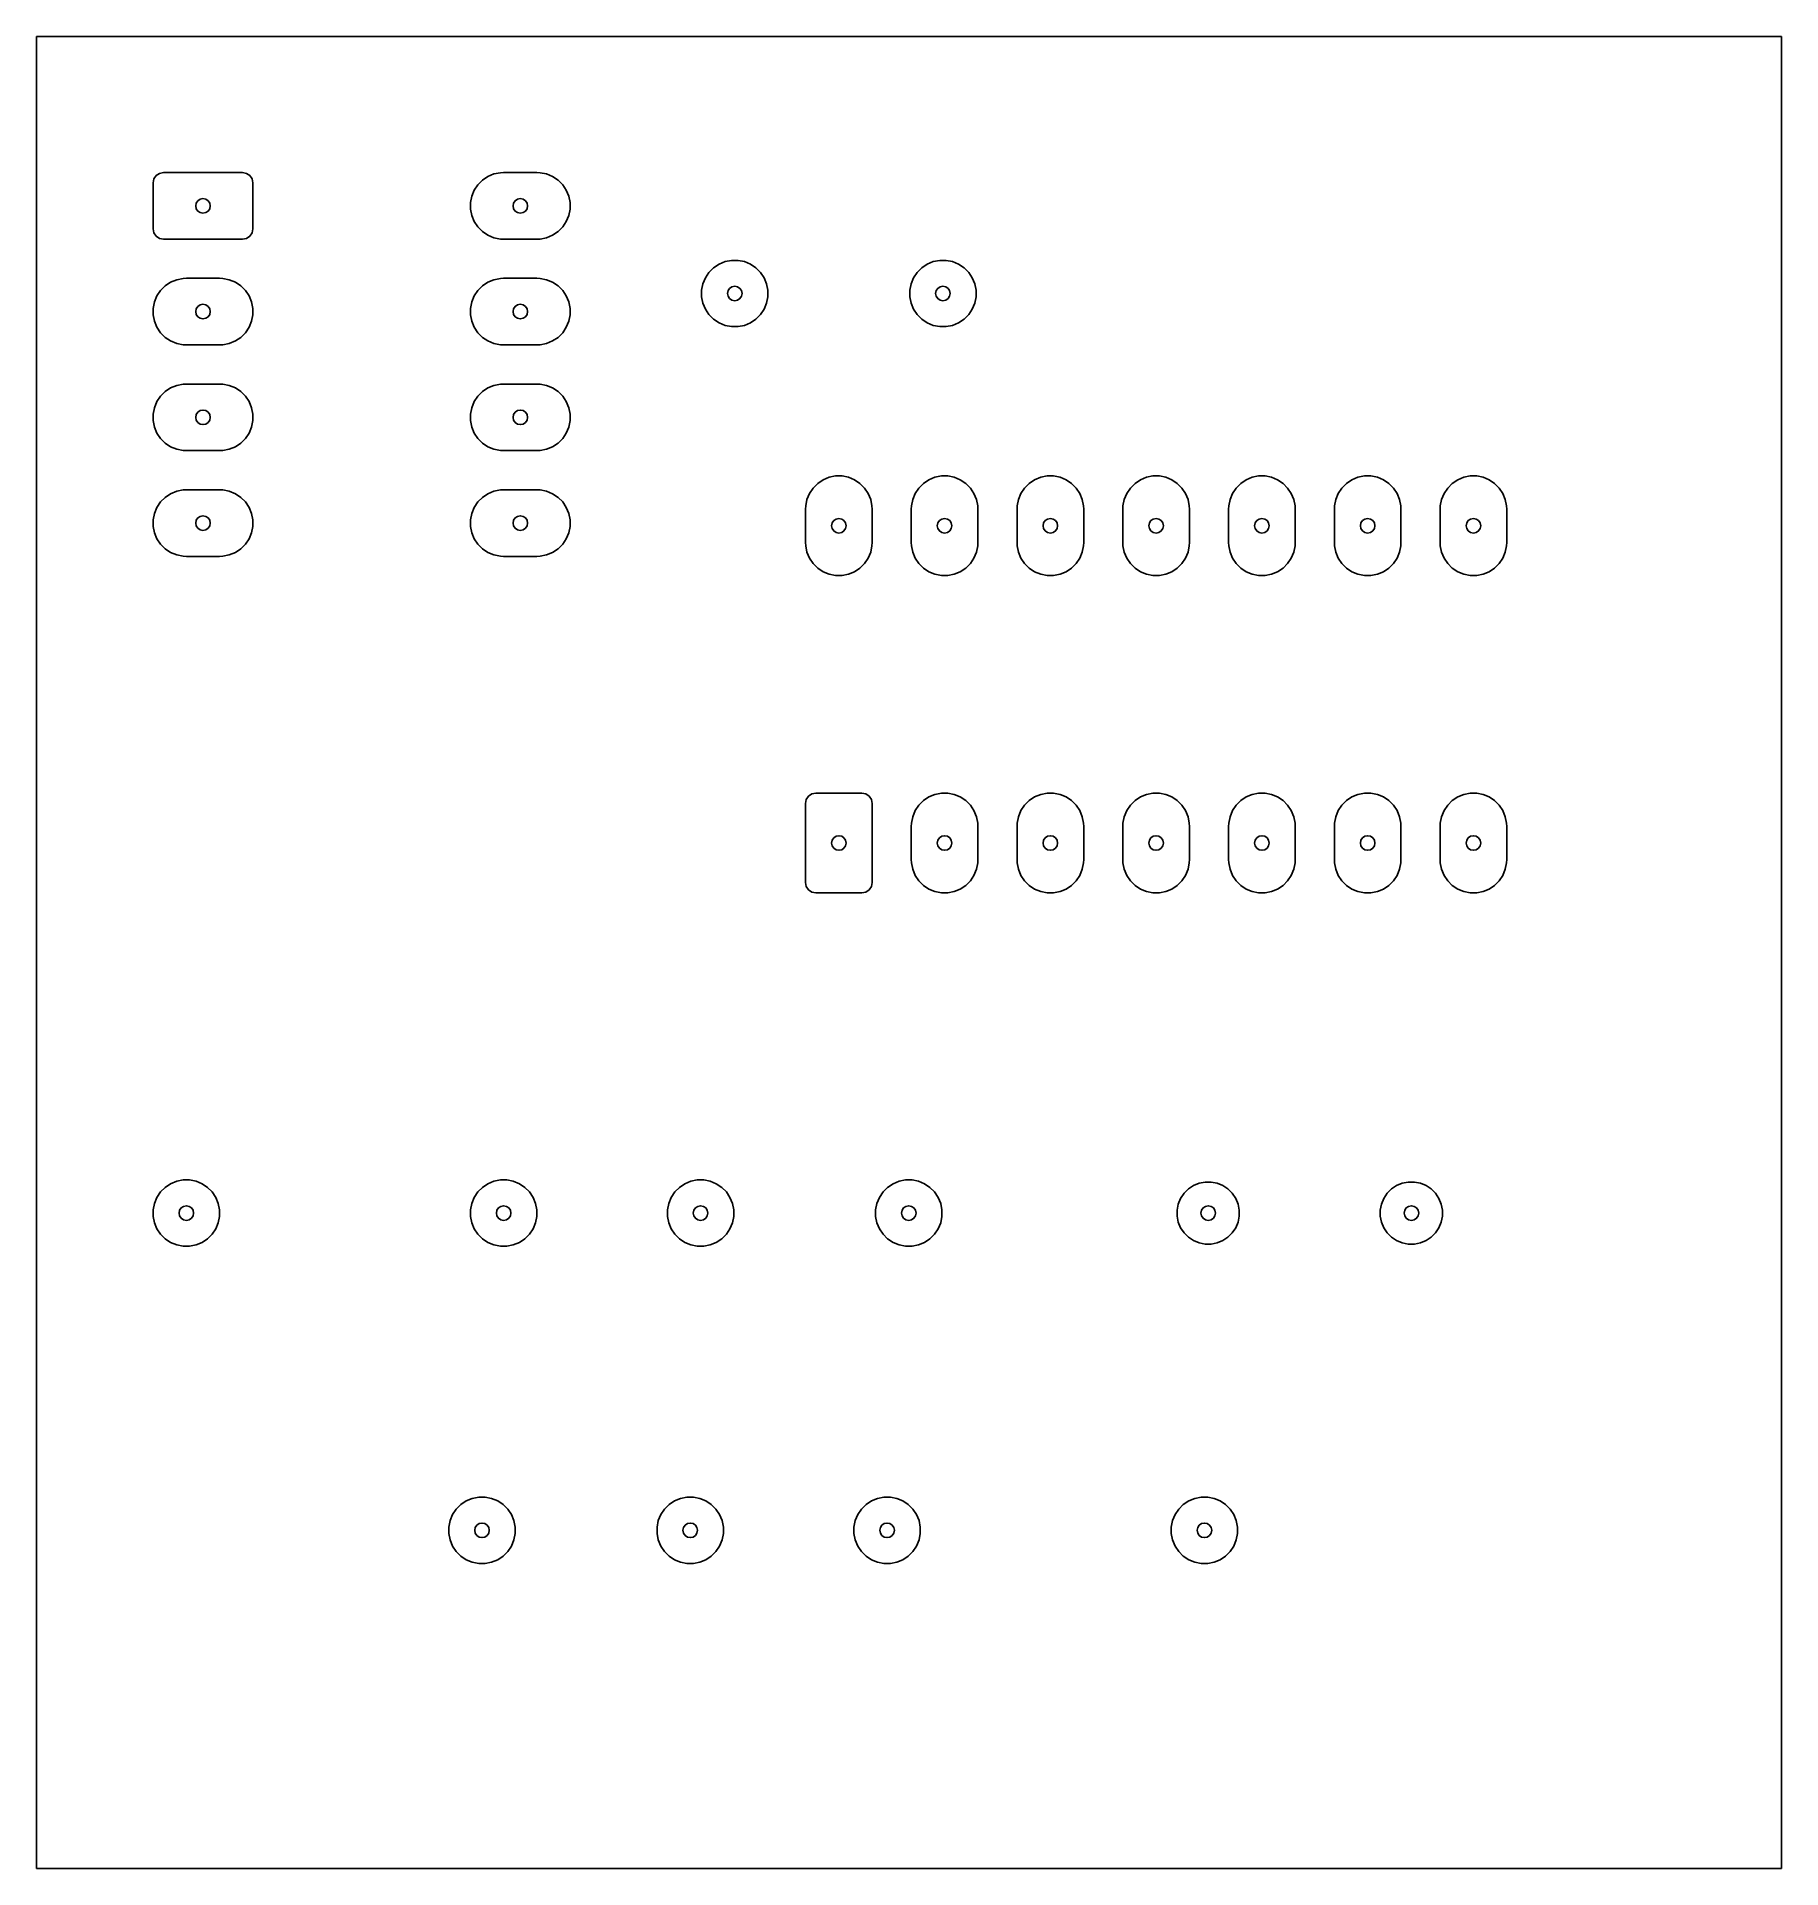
# Model space of a CAD drawing. Header units: millimetres. Extents: x 20 to 61.9, y -64 to -20.
import ezdxf

# ---------------------------------------------------------------- set-up
doc = ezdxf.new("R2010")
doc.units = ezdxf.units.MM
doc.layers.add('Edge.Cuts', color=40, linetype='CONTINUOUS', true_color=0xfabd2f)
doc.layers.add('F.Cu', color=52, linetype='CONTINUOUS', true_color=0xb8bb26)

msp = doc.modelspace()

# ---------------------------------------------------------------- linework, layer by layer
at = {"layer": 'Edge.Cuts', "linetype": 'CONTINUOUS'}
for p, q in [((20, -20), (61.9, -20)), ((20, -64), (20, -20)), ((61.9, -20), (61.9, -64)), ((61.9, -64), (20, -64))]:
    msp.add_line(p, q, dxfattribs=at)
at = {"layer": 'Edge.Cuts'}
for centre in [(23.995, -24.065), (31.615, -24.065), (36.765, -26.17), (41.765, -26.17), (23.995, -26.605), (31.615, -26.605), (23.995, -29.145), (31.615, -29.145), (23.995, -31.685), (31.615, -31.685), (39.265, -31.75), (41.805, -31.75), (44.345, -31.75), (46.885, -31.75), (49.425, -31.75), (51.965, -31.75), (54.505, -31.75), (39.265, -39.37), (41.805, -39.37), (44.345, -39.37), (46.885, -39.37), (49.425, -39.37), (51.965, -39.37), (54.505, -39.37), (23.595, -48.26), (31.215, -48.26), (35.945, -48.26), (40.945, -48.26), (48.135, -48.26), (53.015, -48.26), (30.695, -55.88), (35.695, -55.88), (40.425, -55.88), (48.045, -55.88)]:
    msp.add_circle(centre, 0.175, dxfattribs=at)
at = {"layer": 'F.Cu', "linetype": 'CONTINUOUS'}
for p, q in [((22.868223, -23.338223), (22.949329, -23.28403)), ((22.949329, -23.28403), (23.045, -23.265)), ((23.045, -23.265), (24.945, -23.265)), ((24.945, -23.265), (25.040671, -23.28403)), ((25.040671, -23.28403), (25.121777, -23.338223)), ((30.837883, -23.359463), (30.982772, -23.299448)), ((30.982772, -23.299448), (31.136586, -23.268852)), ((31.136586, -23.268852), (31.215, -23.265)), ((31.215, -23.265), (32.015, -23.265)), ((32.015, -23.265), (32.093414, -23.268852)), ((32.093414, -23.268852), (32.247228, -23.299448)), ((32.247228, -23.299448), (32.392117, -23.359463)), ((22.795, -23.515), (22.81403, -23.419329)), ((22.795, -24.615), (22.795, -23.515)), ((22.81403, -23.419329), (22.868223, -23.338223)), ((25.121777, -23.338223), (25.17597, -23.419329)), ((25.17597, -23.419329), (25.195, -23.515)), ((25.195, -23.515), (25.195, -24.615)), ((30.449448, -23.832772), (30.509463, -23.687883)), ((30.509463, -23.687883), (30.596592, -23.557485)), ((30.596592, -23.557485), (30.707485, -23.446592)), ((30.707485, -23.446592), (30.837883, -23.359463)), ((32.392117, -23.359463), (32.522515, -23.446592)), ((32.522515, -23.446592), (32.633408, -23.557485)), ((32.633408, -23.557485), (32.720537, -23.687883)), ((32.720537, -23.687883), (32.780552, -23.832772)), ((30.418852, -23.986586), (30.449448, -23.832772)), ((30.418852, -24.143414), (30.418852, -23.986586)), ((30.449448, -24.297228), (30.418852, -24.143414)), ((32.780552, -23.832772), (32.811148, -23.986586)), ((32.811148, -24.143414), (32.780552, -24.297228)), ((32.811148, -23.986586), (32.811148, -24.143414)), ((22.81403, -24.710671), (22.795, -24.615)), ((25.195, -24.615), (25.17597, -24.710671)), ((30.509463, -24.442117), (30.449448, -24.297228)), ((30.596592, -24.572515), (30.509463, -24.442117)), ((30.707485, -24.683408), (30.596592, -24.572515)), ((32.633408, -24.572515), (32.522515, -24.683408)), ((32.720537, -24.442117), (32.633408, -24.572515)), ((32.780552, -24.297228), (32.720537, -24.442117)), ((22.868223, -24.791777), (22.81403, -24.710671)), ((22.949329, -24.84597), (22.868223, -24.791777)), ((23.045, -24.865), (22.949329, -24.84597)), ((24.945, -24.865), (23.045, -24.865)), ((25.040671, -24.84597), (24.945, -24.865)), ((25.121777, -24.791777), (25.040671, -24.84597)), ((25.17597, -24.710671), (25.121777, -24.791777)), ((30.837883, -24.770537), (30.707485, -24.683408)), ((30.982772, -24.830552), (30.837883, -24.770537)), ((31.136586, -24.861148), (30.982772, -24.830552)), ((31.215, -24.865), (31.136586, -24.861148)), ((32.015, -24.865), (31.215, -24.865)), ((32.093414, -24.861148), (32.015, -24.865)), ((32.247228, -24.830552), (32.093414, -24.861148)), ((32.392117, -24.770537), (32.247228, -24.830552)), ((32.522515, -24.683408), (32.392117, -24.770537)), ((36.257485, -25.551592), (36.387883, -25.464463)), ((36.387883, -25.464463), (36.532772, -25.404448)), ((36.532772, -25.404448), (36.686586, -25.373852)), ((36.686586, -25.373852), (36.843414, -25.373852)), ((36.843414, -25.373852), (36.997228, -25.404448)), ((36.997228, -25.404448), (37.142117, -25.464463)), ((37.142117, -25.464463), (37.272515, -25.551592)), ((41.257485, -25.551592), (41.387883, -25.464463)), ((41.387883, -25.464463), (41.532772, -25.404448)), ((41.532772, -25.404448), (41.686586, -25.373852)), ((41.686586, -25.373852), (41.843414, -25.373852)), ((41.843414, -25.373852), (41.997228, -25.404448)), ((41.997228, -25.404448), (42.142117, -25.464463)), ((42.142117, -25.464463), (42.272515, -25.551592)), ((23.087485, -25.986592), (23.217883, -25.899463)), ((23.217883, -25.899463), (23.362772, -25.839448)), ((23.362772, -25.839448), (23.516586, -25.808852)), ((23.516586, -25.808852), (23.595, -25.805)), ((23.595, -25.805), (24.395, -25.805)), ((24.395, -25.805), (24.473414, -25.808852)), ((24.473414, -25.808852), (24.627228, -25.839448)), ((24.627228, -25.839448), (24.772117, -25.899463)), ((24.772117, -25.899463), (24.902515, -25.986592)), ((30.707485, -25.986592), (30.837883, -25.899463)), ((30.837883, -25.899463), (30.982772, -25.839448)), ((30.982772, -25.839448), (31.136586, -25.808852)), ((31.136586, -25.808852), (31.215, -25.805)), ((31.215, -25.805), (32.015, -25.805)), ((32.015, -25.805), (32.093414, -25.808852)), ((32.093414, -25.808852), (32.247228, -25.839448)), ((32.247228, -25.839448), (32.392117, -25.899463)), ((32.392117, -25.899463), (32.522515, -25.986592)), ((35.968852, -26.091586), (35.999448, -25.937772)), ((35.999448, -25.937772), (36.059463, -25.792883)), ((36.059463, -25.792883), (36.146592, -25.662485)), ((36.146592, -25.662485), (36.257485, -25.551592)), ((37.272515, -25.551592), (37.383408, -25.662485)), ((37.383408, -25.662485), (37.470537, -25.792883)), ((37.470537, -25.792883), (37.530552, -25.937772)), ((37.530552, -25.937772), (37.561148, -26.091586)), ((40.968852, -26.091586), (40.999448, -25.937772)), ((40.999448, -25.937772), (41.059463, -25.792883)), ((41.059463, -25.792883), (41.146592, -25.662485)), ((41.146592, -25.662485), (41.257485, -25.551592)), ((42.272515, -25.551592), (42.383408, -25.662485)), ((42.383408, -25.662485), (42.470537, -25.792883)), ((42.470537, -25.792883), (42.530552, -25.937772)), ((42.530552, -25.937772), (42.561148, -26.091586)), ((22.798852, -26.526586), (22.829448, -26.372772)), ((22.829448, -26.372772), (22.889463, -26.227883)), ((22.889463, -26.227883), (22.976592, -26.097485)), ((22.976592, -26.097485), (23.087485, -25.986592)), ((24.902515, -25.986592), (25.013408, -26.097485)), ((25.013408, -26.097485), (25.100537, -26.227883)), ((25.100537, -26.227883), (25.160552, -26.372772)), ((25.160552, -26.372772), (25.191148, -26.526586)), ((30.418852, -26.526586), (30.449448, -26.372772)), ((30.449448, -26.372772), (30.509463, -26.227883)), ((30.509463, -26.227883), (30.596592, -26.097485)), ((30.596592, -26.097485), (30.707485, -25.986592)), ((32.522515, -25.986592), (32.633408, -26.097485)), ((32.633408, -26.097485), (32.720537, -26.227883)), ((32.720537, -26.227883), (32.780552, -26.372772)), ((32.780552, -26.372772), (32.811148, -26.526586)), ((35.968852, -26.248414), (35.968852, -26.091586)), ((35.999448, -26.402228), (35.968852, -26.248414)), ((37.561148, -26.248414), (37.530552, -26.402228)), ((37.561148, -26.091586), (37.561148, -26.248414)), ((40.968852, -26.248414), (40.968852, -26.091586)), ((40.999448, -26.402228), (40.968852, -26.248414)), ((42.561148, -26.248414), (42.530552, -26.402228)), ((42.561148, -26.091586), (42.561148, -26.248414)), ((22.798852, -26.683414), (22.798852, -26.526586)), ((22.829448, -26.837228), (22.798852, -26.683414)), ((22.889463, -26.982117), (22.829448, -26.837228)), ((25.160552, -26.837228), (25.100537, -26.982117)), ((25.191148, -26.683414), (25.160552, -26.837228)), ((25.191148, -26.526586), (25.191148, -26.683414)), ((30.418852, -26.683414), (30.418852, -26.526586)), ((30.449448, -26.837228), (30.418852, -26.683414)), ((30.509463, -26.982117), (30.449448, -26.837228)), ((32.780552, -26.837228), (32.720537, -26.982117)), ((32.811148, -26.683414), (32.780552, -26.837228)), ((32.811148, -26.526586), (32.811148, -26.683414)), ((36.059463, -26.547117), (35.999448, -26.402228)), ((36.146592, -26.677515), (36.059463, -26.547117)), ((36.257485, -26.788408), (36.146592, -26.677515)), ((36.387883, -26.875537), (36.257485, -26.788408)), ((37.272515, -26.788408), (37.142117, -26.875537)), ((37.383408, -26.677515), (37.272515, -26.788408)), ((37.470537, -26.547117), (37.383408, -26.677515)), ((37.530552, -26.402228), (37.470537, -26.547117)), ((41.059463, -26.547117), (40.999448, -26.402228)), ((41.146592, -26.677515), (41.059463, -26.547117)), ((41.257485, -26.788408), (41.146592, -26.677515)), ((41.387883, -26.875537), (41.257485, -26.788408)), ((42.272515, -26.788408), (42.142117, -26.875537)), ((42.383408, -26.677515), (42.272515, -26.788408)), ((42.470537, -26.547117), (42.383408, -26.677515)), ((42.530552, -26.402228), (42.470537, -26.547117)), ((22.976592, -27.112515), (22.889463, -26.982117)), ((23.087485, -27.223408), (22.976592, -27.112515)), ((23.217883, -27.310537), (23.087485, -27.223408)), ((24.902515, -27.223408), (24.772117, -27.310537)), ((25.013408, -27.112515), (24.902515, -27.223408)), ((25.100537, -26.982117), (25.013408, -27.112515)), ((30.596592, -27.112515), (30.509463, -26.982117)), ((30.707485, -27.223408), (30.596592, -27.112515)), ((30.837883, -27.310537), (30.707485, -27.223408)), ((32.522515, -27.223408), (32.392117, -27.310537)), ((32.633408, -27.112515), (32.522515, -27.223408)), ((32.720537, -26.982117), (32.633408, -27.112515)), ((36.532772, -26.935552), (36.387883, -26.875537)), ((36.686586, -26.966148), (36.532772, -26.935552)), ((36.843414, -26.966148), (36.686586, -26.966148)), ((36.997228, -26.935552), (36.843414, -26.966148)), ((37.142117, -26.875537), (36.997228, -26.935552)), ((41.532772, -26.935552), (41.387883, -26.875537)), ((41.686586, -26.966148), (41.532772, -26.935552)), ((41.843414, -26.966148), (41.686586, -26.966148)), ((41.997228, -26.935552), (41.843414, -26.966148)), ((42.142117, -26.875537), (41.997228, -26.935552)), ((23.362772, -27.370552), (23.217883, -27.310537)), ((23.516586, -27.401148), (23.362772, -27.370552)), ((23.595, -27.405), (23.516586, -27.401148)), ((24.395, -27.405), (23.595, -27.405)), ((24.473414, -27.401148), (24.395, -27.405)), ((24.627228, -27.370552), (24.473414, -27.401148)), ((24.772117, -27.310537), (24.627228, -27.370552)), ((30.982772, -27.370552), (30.837883, -27.310537)), ((31.136586, -27.401148), (30.982772, -27.370552)), ((31.215, -27.405), (31.136586, -27.401148)), ((32.015, -27.405), (31.215, -27.405)), ((32.093414, -27.401148), (32.015, -27.405)), ((32.247228, -27.370552), (32.093414, -27.401148)), ((32.392117, -27.310537), (32.247228, -27.370552)), ((22.976592, -28.637485), (23.087485, -28.526592)), ((23.087485, -28.526592), (23.217883, -28.439463)), ((23.217883, -28.439463), (23.362772, -28.379448)), ((23.362772, -28.379448), (23.516586, -28.348852)), ((23.516586, -28.348852), (23.595, -28.345)), ((23.595, -28.345), (24.395, -28.345)), ((24.395, -28.345), (24.473414, -28.348852)), ((24.473414, -28.348852), (24.627228, -28.379448)), ((24.627228, -28.379448), (24.772117, -28.439463)), ((24.772117, -28.439463), (24.902515, -28.526592)), ((24.902515, -28.526592), (25.013408, -28.637485)), ((30.596592, -28.637485), (30.707485, -28.526592)), ((30.707485, -28.526592), (30.837883, -28.439463)), ((30.837883, -28.439463), (30.982772, -28.379448)), ((30.982772, -28.379448), (31.136586, -28.348852)), ((31.136586, -28.348852), (31.215, -28.345)), ((31.215, -28.345), (32.015, -28.345)), ((32.015, -28.345), (32.093414, -28.348852)), ((32.093414, -28.348852), (32.247228, -28.379448)), ((32.247228, -28.379448), (32.392117, -28.439463)), ((32.392117, -28.439463), (32.522515, -28.526592)), ((32.522515, -28.526592), (32.633408, -28.637485)), ((22.798852, -29.066586), (22.829448, -28.912772)), ((22.829448, -28.912772), (22.889463, -28.767883)), ((22.889463, -28.767883), (22.976592, -28.637485)), ((25.013408, -28.637485), (25.100537, -28.767883)), ((25.100537, -28.767883), (25.160552, -28.912772)), ((25.160552, -28.912772), (25.191148, -29.066586)), ((30.418852, -29.066586), (30.449448, -28.912772)), ((30.449448, -28.912772), (30.509463, -28.767883)), ((30.509463, -28.767883), (30.596592, -28.637485)), ((32.633408, -28.637485), (32.720537, -28.767883)), ((32.720537, -28.767883), (32.780552, -28.912772)), ((32.780552, -28.912772), (32.811148, -29.066586)), ((22.798852, -29.223414), (22.798852, -29.066586)), ((22.829448, -29.377228), (22.798852, -29.223414)), ((22.889463, -29.522117), (22.829448, -29.377228)), ((25.160552, -29.377228), (25.100537, -29.522117)), ((25.191148, -29.223414), (25.160552, -29.377228)), ((25.191148, -29.066586), (25.191148, -29.223414)), ((30.418852, -29.223414), (30.418852, -29.066586)), ((30.449448, -29.377228), (30.418852, -29.223414)), ((30.509463, -29.522117), (30.449448, -29.377228)), ((32.780552, -29.377228), (32.720537, -29.522117)), ((32.811148, -29.223414), (32.780552, -29.377228)), ((32.811148, -29.066586), (32.811148, -29.223414)), ((22.976592, -29.652515), (22.889463, -29.522117)), ((23.087485, -29.763408), (22.976592, -29.652515)), ((23.217883, -29.850537), (23.087485, -29.763408)), ((23.362772, -29.910552), (23.217883, -29.850537)), ((23.516586, -29.941148), (23.362772, -29.910552)), ((24.627228, -29.910552), (24.473414, -29.941148)), ((24.772117, -29.850537), (24.627228, -29.910552)), ((24.902515, -29.763408), (24.772117, -29.850537)), ((25.013408, -29.652515), (24.902515, -29.763408)), ((25.100537, -29.522117), (25.013408, -29.652515)), ((30.596592, -29.652515), (30.509463, -29.522117)), ((30.707485, -29.763408), (30.596592, -29.652515)), ((30.837883, -29.850537), (30.707485, -29.763408)), ((30.982772, -29.910552), (30.837883, -29.850537)), ((31.136586, -29.941148), (30.982772, -29.910552)), ((32.247228, -29.910552), (32.093414, -29.941148)), ((32.392117, -29.850537), (32.247228, -29.910552)), ((32.522515, -29.763408), (32.392117, -29.850537)), ((32.633408, -29.652515), (32.522515, -29.763408)), ((32.720537, -29.522117), (32.633408, -29.652515)), ((23.595, -29.945), (23.516586, -29.941148)), ((24.395, -29.945), (23.595, -29.945)), ((24.473414, -29.941148), (24.395, -29.945)), ((31.215, -29.945), (31.136586, -29.941148)), ((32.015, -29.945), (31.215, -29.945)), ((32.093414, -29.941148), (32.015, -29.945)), ((38.646592, -30.842485), (38.757485, -30.731592)), ((38.757485, -30.731592), (38.887883, -30.644463)), ((38.887883, -30.644463), (39.032772, -30.584448)), ((39.032772, -30.584448), (39.186586, -30.553852)), ((39.186586, -30.553852), (39.343414, -30.553852)), ((39.343414, -30.553852), (39.497228, -30.584448)), ((39.497228, -30.584448), (39.642117, -30.644463)), ((39.642117, -30.644463), (39.772515, -30.731592)), ((39.772515, -30.731592), (39.883408, -30.842485)), ((41.186592, -30.842485), (41.297485, -30.731592)), ((41.297485, -30.731592), (41.427883, -30.644463)), ((41.427883, -30.644463), (41.572772, -30.584448)), ((41.572772, -30.584448), (41.726586, -30.553852)), ((41.726586, -30.553852), (41.883414, -30.553852)), ((41.883414, -30.553852), (42.037228, -30.584448)), ((42.037228, -30.584448), (42.182117, -30.644463)), ((42.182117, -30.644463), (42.312515, -30.731592)), ((42.312515, -30.731592), (42.423408, -30.842485)), ((43.726592, -30.842485), (43.837485, -30.731592)), ((43.837485, -30.731592), (43.967883, -30.644463)), ((43.967883, -30.644463), (44.112772, -30.584448)), ((44.112772, -30.584448), (44.266586, -30.553852)), ((44.266586, -30.553852), (44.423414, -30.553852)), ((44.423414, -30.553852), (44.577228, -30.584448)), ((44.577228, -30.584448), (44.722117, -30.644463)), ((44.722117, -30.644463), (44.852515, -30.731592)), ((44.852515, -30.731592), (44.963408, -30.842485)), ((46.266592, -30.842485), (46.377485, -30.731592)), ((46.377485, -30.731592), (46.507883, -30.644463)), ((46.507883, -30.644463), (46.652772, -30.584448)), ((46.652772, -30.584448), (46.806586, -30.553852)), ((46.806586, -30.553852), (46.963414, -30.553852)), ((46.963414, -30.553852), (47.117228, -30.584448)), ((47.117228, -30.584448), (47.262117, -30.644463)), ((47.262117, -30.644463), (47.392515, -30.731592)), ((47.392515, -30.731592), (47.503408, -30.842485)), ((48.806592, -30.842485), (48.917485, -30.731592)), ((48.917485, -30.731592), (49.047883, -30.644463)), ((49.047883, -30.644463), (49.192772, -30.584448)), ((49.192772, -30.584448), (49.346586, -30.553852)), ((49.346586, -30.553852), (49.503414, -30.553852)), ((49.503414, -30.553852), (49.657228, -30.584448)), ((49.657228, -30.584448), (49.802117, -30.644463)), ((49.802117, -30.644463), (49.932515, -30.731592)), ((49.932515, -30.731592), (50.043408, -30.842485)), ((51.346592, -30.842485), (51.457485, -30.731592)), ((51.457485, -30.731592), (51.587883, -30.644463)), ((51.587883, -30.644463), (51.732772, -30.584448)), ((51.732772, -30.584448), (51.886586, -30.553852)), ((51.886586, -30.553852), (52.043414, -30.553852)), ((52.043414, -30.553852), (52.197228, -30.584448)), ((52.197228, -30.584448), (52.342117, -30.644463)), ((52.342117, -30.644463), (52.472515, -30.731592)), ((52.472515, -30.731592), (52.583408, -30.842485)), ((53.886592, -30.842485), (53.997485, -30.731592)), ((53.997485, -30.731592), (54.127883, -30.644463)), ((54.127883, -30.644463), (54.272772, -30.584448)), ((54.272772, -30.584448), (54.426586, -30.553852)), ((54.426586, -30.553852), (54.583414, -30.553852)), ((54.583414, -30.553852), (54.737228, -30.584448)), ((54.737228, -30.584448), (54.882117, -30.644463)), ((54.882117, -30.644463), (55.012515, -30.731592)), ((55.012515, -30.731592), (55.123408, -30.842485)), ((22.889463, -31.307883), (22.976592, -31.177485)), ((22.976592, -31.177485), (23.087485, -31.066592)), ((23.087485, -31.066592), (23.217883, -30.979463)), ((23.217883, -30.979463), (23.362772, -30.919448)), ((23.362772, -30.919448), (23.516586, -30.888852)), ((23.516586, -30.888852), (23.595, -30.885)), ((23.595, -30.885), (24.395, -30.885)), ((24.395, -30.885), (24.473414, -30.888852)), ((24.473414, -30.888852), (24.627228, -30.919448)), ((24.627228, -30.919448), (24.772117, -30.979463)), ((24.772117, -30.979463), (24.902515, -31.066592)), ((24.902515, -31.066592), (25.013408, -31.177485)), ((25.013408, -31.177485), (25.100537, -31.307883)), ((30.509463, -31.307883), (30.596592, -31.177485)), ((30.596592, -31.177485), (30.707485, -31.066592)), ((30.707485, -31.066592), (30.837883, -30.979463)), ((30.837883, -30.979463), (30.982772, -30.919448)), ((30.982772, -30.919448), (31.136586, -30.888852)), ((31.136586, -30.888852), (31.215, -30.885)), ((31.215, -30.885), (32.015, -30.885)), ((32.015, -30.885), (32.093414, -30.888852)), ((32.093414, -30.888852), (32.247228, -30.919448)), ((32.247228, -30.919448), (32.392117, -30.979463)), ((32.392117, -30.979463), (32.522515, -31.066592)), ((32.522515, -31.066592), (32.633408, -31.177485)), ((32.633408, -31.177485), (32.720537, -31.307883)), ((38.468852, -31.271586), (38.499448, -31.117772)), ((38.499448, -31.117772), (38.559463, -30.972883)), ((38.559463, -30.972883), (38.646592, -30.842485)), ((39.883408, -30.842485), (39.970537, -30.972883)), ((39.970537, -30.972883), (40.030552, -31.117772)), ((40.030552, -31.117772), (40.061148, -31.271586)), ((41.008852, -31.271586), (41.039448, -31.117772)), ((41.039448, -31.117772), (41.099463, -30.972883)), ((41.099463, -30.972883), (41.186592, -30.842485)), ((42.423408, -30.842485), (42.510537, -30.972883)), ((42.510537, -30.972883), (42.570552, -31.117772)), ((42.570552, -31.117772), (42.601148, -31.271586)), ((43.548852, -31.271586), (43.579448, -31.117772)), ((43.579448, -31.117772), (43.639463, -30.972883)), ((43.639463, -30.972883), (43.726592, -30.842485)), ((44.963408, -30.842485), (45.050537, -30.972883)), ((45.050537, -30.972883), (45.110552, -31.117772)), ((45.110552, -31.117772), (45.141148, -31.271586)), ((46.088852, -31.271586), (46.119448, -31.117772)), ((46.119448, -31.117772), (46.179463, -30.972883)), ((46.179463, -30.972883), (46.266592, -30.842485)), ((47.503408, -30.842485), (47.590537, -30.972883)), ((47.590537, -30.972883), (47.650552, -31.117772)), ((47.650552, -31.117772), (47.681148, -31.271586)), ((48.628852, -31.271586), (48.659448, -31.117772)), ((48.659448, -31.117772), (48.719463, -30.972883)), ((48.719463, -30.972883), (48.806592, -30.842485)), ((50.043408, -30.842485), (50.130537, -30.972883)), ((50.130537, -30.972883), (50.190552, -31.117772)), ((50.190552, -31.117772), (50.221148, -31.271586)), ((51.168852, -31.271586), (51.199448, -31.117772)), ((51.199448, -31.117772), (51.259463, -30.972883)), ((51.259463, -30.972883), (51.346592, -30.842485)), ((52.583408, -30.842485), (52.670537, -30.972883)), ((52.670537, -30.972883), (52.730552, -31.117772)), ((52.730552, -31.117772), (52.761148, -31.271586)), ((53.708852, -31.271586), (53.739448, -31.117772)), ((53.739448, -31.117772), (53.799463, -30.972883)), ((53.799463, -30.972883), (53.886592, -30.842485)), ((55.123408, -30.842485), (55.210537, -30.972883)), ((55.210537, -30.972883), (55.270552, -31.117772)), ((55.270552, -31.117772), (55.301148, -31.271586)), ((22.798852, -31.606586), (22.829448, -31.452772)), ((22.798852, -31.763414), (22.798852, -31.606586)), ((22.829448, -31.452772), (22.889463, -31.307883)), ((25.100537, -31.307883), (25.160552, -31.452772)), ((25.160552, -31.452772), (25.191148, -31.606586)), ((25.191148, -31.606586), (25.191148, -31.763414)), ((30.418852, -31.606586), (30.449448, -31.452772)), ((30.418852, -31.763414), (30.418852, -31.606586)), ((30.449448, -31.452772), (30.509463, -31.307883)), ((32.720537, -31.307883), (32.780552, -31.452772)), ((32.780552, -31.452772), (32.811148, -31.606586)), ((32.811148, -31.606586), (32.811148, -31.763414)), ((38.465, -31.35), (38.468852, -31.271586)), ((38.465, -32.15), (38.465, -31.35)), ((40.061148, -31.271586), (40.065, -31.35)), ((40.065, -31.35), (40.065, -32.15)), ((41.005, -31.35), (41.008852, -31.271586)), ((41.005, -32.15), (41.005, -31.35)), ((42.601148, -31.271586), (42.605, -31.35)), ((42.605, -31.35), (42.605, -32.15)), ((43.545, -31.35), (43.548852, -31.271586)), ((43.545, -32.15), (43.545, -31.35)), ((45.141148, -31.271586), (45.145, -31.35)), ((45.145, -31.35), (45.145, -32.15)), ((46.085, -31.35), (46.088852, -31.271586)), ((46.085, -32.15), (46.085, -31.35)), ((47.681148, -31.271586), (47.685, -31.35)), ((47.685, -31.35), (47.685, -32.15)), ((48.625, -31.35), (48.628852, -31.271586)), ((48.625, -32.15), (48.625, -31.35)), ((50.221148, -31.271586), (50.225, -31.35)), ((50.225, -31.35), (50.225, -32.15)), ((51.165, -31.35), (51.168852, -31.271586)), ((51.165, -32.15), (51.165, -31.35)), ((52.761148, -31.271586), (52.765, -31.35)), ((52.765, -31.35), (52.765, -32.15)), ((53.705, -31.35), (53.708852, -31.271586)), ((53.705, -32.15), (53.705, -31.35)), ((55.301148, -31.271586), (55.305, -31.35)), ((55.305, -31.35), (55.305, -32.15)), ((22.829448, -31.917228), (22.798852, -31.763414)), ((22.889463, -32.062117), (22.829448, -31.917228)), ((22.976592, -32.192515), (22.889463, -32.062117)), ((25.100537, -32.062117), (25.013408, -32.192515)), ((25.160552, -31.917228), (25.100537, -32.062117)), ((25.191148, -31.763414), (25.160552, -31.917228)), ((30.449448, -31.917228), (30.418852, -31.763414)), ((30.509463, -32.062117), (30.449448, -31.917228)), ((30.596592, -32.192515), (30.509463, -32.062117)), ((32.720537, -32.062117), (32.633408, -32.192515)), ((32.780552, -31.917228), (32.720537, -32.062117)), ((32.811148, -31.763414), (32.780552, -31.917228)), ((23.087485, -32.303408), (22.976592, -32.192515)), ((23.217883, -32.390537), (23.087485, -32.303408)), ((23.362772, -32.450552), (23.217883, -32.390537)), ((23.516586, -32.481148), (23.362772, -32.450552)), ((23.595, -32.485), (23.516586, -32.481148)), ((24.395, -32.485), (23.595, -32.485)), ((24.473414, -32.481148), (24.395, -32.485)), ((24.627228, -32.450552), (24.473414, -32.481148)), ((24.772117, -32.390537), (24.627228, -32.450552)), ((24.902515, -32.303408), (24.772117, -32.390537)), ((25.013408, -32.192515), (24.902515, -32.303408)), ((30.707485, -32.303408), (30.596592, -32.192515)), ((30.837883, -32.390537), (30.707485, -32.303408)), ((30.982772, -32.450552), (30.837883, -32.390537)), ((31.136586, -32.481148), (30.982772, -32.450552)), ((31.215, -32.485), (31.136586, -32.481148)), ((32.015, -32.485), (31.215, -32.485)), ((32.093414, -32.481148), (32.015, -32.485)), ((32.247228, -32.450552), (32.093414, -32.481148)), ((32.392117, -32.390537), (32.247228, -32.450552)), ((32.522515, -32.303408), (32.392117, -32.390537)), ((32.633408, -32.192515), (32.522515, -32.303408)), ((38.468852, -32.228414), (38.465, -32.15)), ((38.499448, -32.382228), (38.468852, -32.228414)), ((38.559463, -32.527117), (38.499448, -32.382228)), ((38.646592, -32.657515), (38.559463, -32.527117)), ((39.970537, -32.527117), (39.883408, -32.657515)), ((40.030552, -32.382228), (39.970537, -32.527117)), ((40.061148, -32.228414), (40.030552, -32.382228)), ((40.065, -32.15), (40.061148, -32.228414)), ((41.008852, -32.228414), (41.005, -32.15)), ((41.039448, -32.382228), (41.008852, -32.228414)), ((41.099463, -32.527117), (41.039448, -32.382228)), ((41.186592, -32.657515), (41.099463, -32.527117)), ((42.510537, -32.527117), (42.423408, -32.657515)), ((42.570552, -32.382228), (42.510537, -32.527117)), ((42.601148, -32.228414), (42.570552, -32.382228)), ((42.605, -32.15), (42.601148, -32.228414)), ((43.548852, -32.228414), (43.545, -32.15)), ((43.579448, -32.382228), (43.548852, -32.228414)), ((43.639463, -32.527117), (43.579448, -32.382228)), ((43.726592, -32.657515), (43.639463, -32.527117)), ((45.050537, -32.527117), (44.963408, -32.657515)), ((45.110552, -32.382228), (45.050537, -32.527117)), ((45.141148, -32.228414), (45.110552, -32.382228)), ((45.145, -32.15), (45.141148, -32.228414)), ((46.088852, -32.228414), (46.085, -32.15)), ((46.119448, -32.382228), (46.088852, -32.228414)), ((46.179463, -32.527117), (46.119448, -32.382228)), ((46.266592, -32.657515), (46.179463, -32.527117)), ((47.590537, -32.527117), (47.503408, -32.657515)), ((47.650552, -32.382228), (47.590537, -32.527117)), ((47.681148, -32.228414), (47.650552, -32.382228)), ((47.685, -32.15), (47.681148, -32.228414)), ((48.628852, -32.228414), (48.625, -32.15)), ((48.659448, -32.382228), (48.628852, -32.228414)), ((48.719463, -32.527117), (48.659448, -32.382228)), ((48.806592, -32.657515), (48.719463, -32.527117)), ((50.130537, -32.527117), (50.043408, -32.657515)), ((50.190552, -32.382228), (50.130537, -32.527117)), ((50.221148, -32.228414), (50.190552, -32.382228)), ((50.225, -32.15), (50.221148, -32.228414)), ((51.168852, -32.228414), (51.165, -32.15)), ((51.199448, -32.382228), (51.168852, -32.228414)), ((51.259463, -32.527117), (51.199448, -32.382228)), ((51.346592, -32.657515), (51.259463, -32.527117)), ((52.670537, -32.527117), (52.583408, -32.657515)), ((52.730552, -32.382228), (52.670537, -32.527117)), ((52.761148, -32.228414), (52.730552, -32.382228)), ((52.765, -32.15), (52.761148, -32.228414)), ((53.708852, -32.228414), (53.705, -32.15)), ((53.739448, -32.382228), (53.708852, -32.228414)), ((53.799463, -32.527117), (53.739448, -32.382228)), ((53.886592, -32.657515), (53.799463, -32.527117)), ((55.210537, -32.527117), (55.123408, -32.657515)), ((55.270552, -32.382228), (55.210537, -32.527117)), ((55.301148, -32.228414), (55.270552, -32.382228)), ((55.305, -32.15), (55.301148, -32.228414)), ((38.757485, -32.768408), (38.646592, -32.657515)), ((38.887883, -32.855537), (38.757485, -32.768408)), ((39.032772, -32.915552), (38.887883, -32.855537)), ((39.186586, -32.946148), (39.032772, -32.915552)), ((39.343414, -32.946148), (39.186586, -32.946148)), ((39.497228, -32.915552), (39.343414, -32.946148)), ((39.642117, -32.855537), (39.497228, -32.915552)), ((39.772515, -32.768408), (39.642117, -32.855537)), ((39.883408, -32.657515), (39.772515, -32.768408)), ((41.297485, -32.768408), (41.186592, -32.657515)), ((41.427883, -32.855537), (41.297485, -32.768408)), ((41.572772, -32.915552), (41.427883, -32.855537)), ((41.726586, -32.946148), (41.572772, -32.915552)), ((41.883414, -32.946148), (41.726586, -32.946148)), ((42.037228, -32.915552), (41.883414, -32.946148)), ((42.182117, -32.855537), (42.037228, -32.915552)), ((42.312515, -32.768408), (42.182117, -32.855537)), ((42.423408, -32.657515), (42.312515, -32.768408)), ((43.837485, -32.768408), (43.726592, -32.657515)), ((43.967883, -32.855537), (43.837485, -32.768408)), ((44.112772, -32.915552), (43.967883, -32.855537)), ((44.266586, -32.946148), (44.112772, -32.915552)), ((44.423414, -32.946148), (44.266586, -32.946148)), ((44.577228, -32.915552), (44.423414, -32.946148)), ((44.722117, -32.855537), (44.577228, -32.915552)), ((44.852515, -32.768408), (44.722117, -32.855537)), ((44.963408, -32.657515), (44.852515, -32.768408)), ((46.377485, -32.768408), (46.266592, -32.657515)), ((46.507883, -32.855537), (46.377485, -32.768408)), ((46.652772, -32.915552), (46.507883, -32.855537)), ((46.806586, -32.946148), (46.652772, -32.915552)), ((46.963414, -32.946148), (46.806586, -32.946148)), ((47.117228, -32.915552), (46.963414, -32.946148)), ((47.262117, -32.855537), (47.117228, -32.915552)), ((47.392515, -32.768408), (47.262117, -32.855537)), ((47.503408, -32.657515), (47.392515, -32.768408)), ((48.917485, -32.768408), (48.806592, -32.657515)), ((49.047883, -32.855537), (48.917485, -32.768408)), ((49.192772, -32.915552), (49.047883, -32.855537)), ((49.346586, -32.946148), (49.192772, -32.915552)), ((49.503414, -32.946148), (49.346586, -32.946148)), ((49.657228, -32.915552), (49.503414, -32.946148)), ((49.802117, -32.855537), (49.657228, -32.915552)), ((49.932515, -32.768408), (49.802117, -32.855537)), ((50.043408, -32.657515), (49.932515, -32.768408)), ((51.457485, -32.768408), (51.346592, -32.657515)), ((51.587883, -32.855537), (51.457485, -32.768408)), ((51.732772, -32.915552), (51.587883, -32.855537)), ((51.886586, -32.946148), (51.732772, -32.915552)), ((52.043414, -32.946148), (51.886586, -32.946148)), ((52.197228, -32.915552), (52.043414, -32.946148)), ((52.342117, -32.855537), (52.197228, -32.915552)), ((52.472515, -32.768408), (52.342117, -32.855537)), ((52.583408, -32.657515), (52.472515, -32.768408)), ((53.997485, -32.768408), (53.886592, -32.657515)), ((54.127883, -32.855537), (53.997485, -32.768408)), ((54.272772, -32.915552), (54.127883, -32.855537)), ((54.426586, -32.946148), (54.272772, -32.915552)), ((54.583414, -32.946148), (54.426586, -32.946148)), ((54.737228, -32.915552), (54.583414, -32.946148)), ((54.882117, -32.855537), (54.737228, -32.915552)), ((55.012515, -32.768408), (54.882117, -32.855537)), ((55.123408, -32.657515), (55.012515, -32.768408)), ((38.48403, -38.324329), (38.538223, -38.243223)), ((38.538223, -38.243223), (38.619329, -38.18903)), ((38.619329, -38.18903), (38.715, -38.17)), ((38.715, -38.17), (39.815, -38.17)), ((39.815, -38.17), (39.910671, -38.18903)), ((39.910671, -38.18903), (39.991777, -38.243223)), ((39.991777, -38.243223), (40.04597, -38.324329)), ((41.297485, -38.351592), (41.427883, -38.264463)), ((41.427883, -38.264463), (41.572772, -38.204448)), ((41.572772, -38.204448), (41.726586, -38.173852)), ((41.726586, -38.173852), (41.883414, -38.173852)), ((41.883414, -38.173852), (42.037228, -38.204448)), ((42.037228, -38.204448), (42.182117, -38.264463)), ((42.182117, -38.264463), (42.312515, -38.351592)), ((43.837485, -38.351592), (43.967883, -38.264463)), ((43.967883, -38.264463), (44.112772, -38.204448)), ((44.112772, -38.204448), (44.266586, -38.173852)), ((44.266586, -38.173852), (44.423414, -38.173852)), ((44.423414, -38.173852), (44.577228, -38.204448)), ((44.577228, -38.204448), (44.722117, -38.264463)), ((44.722117, -38.264463), (44.852515, -38.351592)), ((46.377485, -38.351592), (46.507883, -38.264463)), ((46.507883, -38.264463), (46.652772, -38.204448)), ((46.652772, -38.204448), (46.806586, -38.173852)), ((46.806586, -38.173852), (46.963414, -38.173852)), ((46.963414, -38.173852), (47.117228, -38.204448)), ((47.117228, -38.204448), (47.262117, -38.264463)), ((47.262117, -38.264463), (47.392515, -38.351592)), ((48.917485, -38.351592), (49.047883, -38.264463)), ((49.047883, -38.264463), (49.192772, -38.204448)), ((49.192772, -38.204448), (49.346586, -38.173852)), ((49.346586, -38.173852), (49.503414, -38.173852)), ((49.503414, -38.173852), (49.657228, -38.204448)), ((49.657228, -38.204448), (49.802117, -38.264463)), ((49.802117, -38.264463), (49.932515, -38.351592)), ((51.457485, -38.351592), (51.587883, -38.264463)), ((51.587883, -38.264463), (51.732772, -38.204448)), ((51.732772, -38.204448), (51.886586, -38.173852)), ((51.886586, -38.173852), (52.043414, -38.173852)), ((52.043414, -38.173852), (52.197228, -38.204448)), ((52.197228, -38.204448), (52.342117, -38.264463)), ((52.342117, -38.264463), (52.472515, -38.351592)), ((53.997485, -38.351592), (54.127883, -38.264463)), ((54.127883, -38.264463), (54.272772, -38.204448)), ((54.272772, -38.204448), (54.426586, -38.173852)), ((54.426586, -38.173852), (54.583414, -38.173852)), ((54.583414, -38.173852), (54.737228, -38.204448)), ((54.737228, -38.204448), (54.882117, -38.264463)), ((54.882117, -38.264463), (55.012515, -38.351592)), ((38.465, -38.42), (38.48403, -38.324329)), ((38.465, -40.32), (38.465, -38.42)), ((40.04597, -38.324329), (40.065, -38.42)), ((40.065, -38.42), (40.065, -40.32)), ((41.039448, -38.737772), (41.099463, -38.592883)), ((41.099463, -38.592883), (41.186592, -38.462485)), ((41.186592, -38.462485), (41.297485, -38.351592)), ((42.312515, -38.351592), (42.423408, -38.462485)), ((42.423408, -38.462485), (42.510537, -38.592883)), ((42.510537, -38.592883), (42.570552, -38.737772)), ((43.579448, -38.737772), (43.639463, -38.592883)), ((43.639463, -38.592883), (43.726592, -38.462485)), ((43.726592, -38.462485), (43.837485, -38.351592)), ((44.852515, -38.351592), (44.963408, -38.462485)), ((44.963408, -38.462485), (45.050537, -38.592883)), ((45.050537, -38.592883), (45.110552, -38.737772)), ((46.119448, -38.737772), (46.179463, -38.592883)), ((46.179463, -38.592883), (46.266592, -38.462485)), ((46.266592, -38.462485), (46.377485, -38.351592)), ((47.392515, -38.351592), (47.503408, -38.462485)), ((47.503408, -38.462485), (47.590537, -38.592883)), ((47.590537, -38.592883), (47.650552, -38.737772)), ((48.659448, -38.737772), (48.719463, -38.592883)), ((48.719463, -38.592883), (48.806592, -38.462485)), ((48.806592, -38.462485), (48.917485, -38.351592)), ((49.932515, -38.351592), (50.043408, -38.462485)), ((50.043408, -38.462485), (50.130537, -38.592883)), ((50.130537, -38.592883), (50.190552, -38.737772)), ((51.199448, -38.737772), (51.259463, -38.592883)), ((51.259463, -38.592883), (51.346592, -38.462485)), ((51.346592, -38.462485), (51.457485, -38.351592)), ((52.472515, -38.351592), (52.583408, -38.462485)), ((52.583408, -38.462485), (52.670537, -38.592883)), ((52.670537, -38.592883), (52.730552, -38.737772)), ((53.739448, -38.737772), (53.799463, -38.592883)), ((53.799463, -38.592883), (53.886592, -38.462485)), ((53.886592, -38.462485), (53.997485, -38.351592)), ((55.012515, -38.351592), (55.123408, -38.462485)), ((55.123408, -38.462485), (55.210537, -38.592883)), ((55.210537, -38.592883), (55.270552, -38.737772)), ((41.005, -38.97), (41.008852, -38.891586)), ((41.005, -39.77), (41.005, -38.97)), ((41.008852, -38.891586), (41.039448, -38.737772)), ((42.570552, -38.737772), (42.601148, -38.891586)), ((42.601148, -38.891586), (42.605, -38.97)), ((42.605, -38.97), (42.605, -39.77)), ((43.545, -38.97), (43.548852, -38.891586)), ((43.545, -39.77), (43.545, -38.97)), ((43.548852, -38.891586), (43.579448, -38.737772)), ((45.110552, -38.737772), (45.141148, -38.891586)), ((45.141148, -38.891586), (45.145, -38.97)), ((45.145, -38.97), (45.145, -39.77)), ((46.085, -38.97), (46.088852, -38.891586)), ((46.085, -39.77), (46.085, -38.97)), ((46.088852, -38.891586), (46.119448, -38.737772)), ((47.650552, -38.737772), (47.681148, -38.891586)), ((47.681148, -38.891586), (47.685, -38.97)), ((47.685, -38.97), (47.685, -39.77)), ((48.625, -38.97), (48.628852, -38.891586)), ((48.625, -39.77), (48.625, -38.97)), ((48.628852, -38.891586), (48.659448, -38.737772)), ((50.190552, -38.737772), (50.221148, -38.891586)), ((50.221148, -38.891586), (50.225, -38.97)), ((50.225, -38.97), (50.225, -39.77)), ((51.165, -38.97), (51.168852, -38.891586)), ((51.165, -39.77), (51.165, -38.97)), ((51.168852, -38.891586), (51.199448, -38.737772)), ((52.730552, -38.737772), (52.761148, -38.891586)), ((52.761148, -38.891586), (52.765, -38.97)), ((52.765, -38.97), (52.765, -39.77)), ((53.705, -38.97), (53.708852, -38.891586)), ((53.705, -39.77), (53.705, -38.97)), ((53.708852, -38.891586), (53.739448, -38.737772)), ((55.270552, -38.737772), (55.301148, -38.891586)), ((55.301148, -38.891586), (55.305, -38.97)), ((55.305, -38.97), (55.305, -39.77)), ((41.008852, -39.848414), (41.005, -39.77)), ((41.039448, -40.002228), (41.008852, -39.848414)), ((41.099463, -40.147117), (41.039448, -40.002228)), ((42.570552, -40.002228), (42.510537, -40.147117)), ((42.601148, -39.848414), (42.570552, -40.002228)), ((42.605, -39.77), (42.601148, -39.848414)), ((43.548852, -39.848414), (43.545, -39.77)), ((43.579448, -40.002228), (43.548852, -39.848414)), ((43.639463, -40.147117), (43.579448, -40.002228)), ((45.110552, -40.002228), (45.050537, -40.147117)), ((45.141148, -39.848414), (45.110552, -40.002228)), ((45.145, -39.77), (45.141148, -39.848414)), ((46.088852, -39.848414), (46.085, -39.77)), ((46.119448, -40.002228), (46.088852, -39.848414)), ((46.179463, -40.147117), (46.119448, -40.002228)), ((47.650552, -40.002228), (47.590537, -40.147117)), ((47.681148, -39.848414), (47.650552, -40.002228)), ((47.685, -39.77), (47.681148, -39.848414)), ((48.628852, -39.848414), (48.625, -39.77)), ((48.659448, -40.002228), (48.628852, -39.848414)), ((48.719463, -40.147117), (48.659448, -40.002228)), ((50.190552, -40.002228), (50.130537, -40.147117)), ((50.221148, -39.848414), (50.190552, -40.002228)), ((50.225, -39.77), (50.221148, -39.848414)), ((51.168852, -39.848414), (51.165, -39.77)), ((51.199448, -40.002228), (51.168852, -39.848414)), ((51.259463, -40.147117), (51.199448, -40.002228)), ((52.730552, -40.002228), (52.670537, -40.147117)), ((52.761148, -39.848414), (52.730552, -40.002228)), ((52.765, -39.77), (52.761148, -39.848414)), ((53.708852, -39.848414), (53.705, -39.77)), ((53.739448, -40.002228), (53.708852, -39.848414)), ((53.799463, -40.147117), (53.739448, -40.002228)), ((55.270552, -40.002228), (55.210537, -40.147117)), ((55.301148, -39.848414), (55.270552, -40.002228)), ((55.305, -39.77), (55.301148, -39.848414)), ((38.48403, -40.415671), (38.465, -40.32)), ((38.538223, -40.496777), (38.48403, -40.415671)), ((40.04597, -40.415671), (39.991777, -40.496777)), ((40.065, -40.32), (40.04597, -40.415671)), ((41.186592, -40.277515), (41.099463, -40.147117)), ((41.297485, -40.388408), (41.186592, -40.277515)), ((41.427883, -40.475537), (41.297485, -40.388408)), ((41.572772, -40.535552), (41.427883, -40.475537)), ((42.182117, -40.475537), (42.037228, -40.535552)), ((42.312515, -40.388408), (42.182117, -40.475537)), ((42.423408, -40.277515), (42.312515, -40.388408)), ((42.510537, -40.147117), (42.423408, -40.277515)), ((43.726592, -40.277515), (43.639463, -40.147117)), ((43.837485, -40.388408), (43.726592, -40.277515)), ((43.967883, -40.475537), (43.837485, -40.388408)), ((44.112772, -40.535552), (43.967883, -40.475537)), ((44.722117, -40.475537), (44.577228, -40.535552)), ((44.852515, -40.388408), (44.722117, -40.475537)), ((44.963408, -40.277515), (44.852515, -40.388408)), ((45.050537, -40.147117), (44.963408, -40.277515)), ((46.266592, -40.277515), (46.179463, -40.147117)), ((46.377485, -40.388408), (46.266592, -40.277515)), ((46.507883, -40.475537), (46.377485, -40.388408)), ((46.652772, -40.535552), (46.507883, -40.475537)), ((47.262117, -40.475537), (47.117228, -40.535552)), ((47.392515, -40.388408), (47.262117, -40.475537)), ((47.503408, -40.277515), (47.392515, -40.388408)), ((47.590537, -40.147117), (47.503408, -40.277515)), ((48.806592, -40.277515), (48.719463, -40.147117)), ((48.917485, -40.388408), (48.806592, -40.277515)), ((49.047883, -40.475537), (48.917485, -40.388408)), ((49.192772, -40.535552), (49.047883, -40.475537)), ((49.802117, -40.475537), (49.657228, -40.535552)), ((49.932515, -40.388408), (49.802117, -40.475537)), ((50.043408, -40.277515), (49.932515, -40.388408)), ((50.130537, -40.147117), (50.043408, -40.277515)), ((51.346592, -40.277515), (51.259463, -40.147117)), ((51.457485, -40.388408), (51.346592, -40.277515)), ((51.587883, -40.475537), (51.457485, -40.388408)), ((51.732772, -40.535552), (51.587883, -40.475537)), ((52.342117, -40.475537), (52.197228, -40.535552)), ((52.472515, -40.388408), (52.342117, -40.475537)), ((52.583408, -40.277515), (52.472515, -40.388408)), ((52.670537, -40.147117), (52.583408, -40.277515)), ((53.886592, -40.277515), (53.799463, -40.147117)), ((53.997485, -40.388408), (53.886592, -40.277515)), ((54.127883, -40.475537), (53.997485, -40.388408)), ((54.272772, -40.535552), (54.127883, -40.475537)), ((54.882117, -40.475537), (54.737228, -40.535552)), ((55.012515, -40.388408), (54.882117, -40.475537)), ((55.123408, -40.277515), (55.012515, -40.388408)), ((55.210537, -40.147117), (55.123408, -40.277515)), ((38.619329, -40.55097), (38.538223, -40.496777)), ((38.715, -40.57), (38.619329, -40.55097)), ((39.815, -40.57), (38.715, -40.57)), ((39.910671, -40.55097), (39.815, -40.57)), ((39.991777, -40.496777), (39.910671, -40.55097)), ((41.726586, -40.566148), (41.572772, -40.535552)), ((41.883414, -40.566148), (41.726586, -40.566148)), ((42.037228, -40.535552), (41.883414, -40.566148)), ((44.266586, -40.566148), (44.112772, -40.535552)), ((44.423414, -40.566148), (44.266586, -40.566148)), ((44.577228, -40.535552), (44.423414, -40.566148)), ((46.806586, -40.566148), (46.652772, -40.535552)), ((46.963414, -40.566148), (46.806586, -40.566148)), ((47.117228, -40.535552), (46.963414, -40.566148)), ((49.346586, -40.566148), (49.192772, -40.535552)), ((49.503414, -40.566148), (49.346586, -40.566148)), ((49.657228, -40.535552), (49.503414, -40.566148)), ((51.886586, -40.566148), (51.732772, -40.535552)), ((52.043414, -40.566148), (51.886586, -40.566148)), ((52.197228, -40.535552), (52.043414, -40.566148)), ((54.426586, -40.566148), (54.272772, -40.535552)), ((54.583414, -40.566148), (54.426586, -40.566148)), ((54.737228, -40.535552), (54.583414, -40.566148)), ((23.217883, -47.554463), (23.362772, -47.494448)), ((23.362772, -47.494448), (23.516586, -47.463852)), ((23.516586, -47.463852), (23.673414, -47.463852)), ((23.673414, -47.463852), (23.827228, -47.494448)), ((23.827228, -47.494448), (23.972117, -47.554463)), ((30.837883, -47.554463), (30.982772, -47.494448)), ((30.982772, -47.494448), (31.136586, -47.463852)), ((31.136586, -47.463852), (31.293414, -47.463852)), ((31.293414, -47.463852), (31.447228, -47.494448)), ((31.447228, -47.494448), (31.592117, -47.554463)), ((35.567883, -47.554463), (35.712772, -47.494448)), ((35.712772, -47.494448), (35.866586, -47.463852)), ((35.866586, -47.463852), (36.023414, -47.463852)), ((36.023414, -47.463852), (36.177228, -47.494448)), ((36.177228, -47.494448), (36.322117, -47.554463)), ((40.567883, -47.554463), (40.712772, -47.494448)), ((40.712772, -47.494448), (40.866586, -47.463852)), ((40.866586, -47.463852), (41.023414, -47.463852)), ((41.023414, -47.463852), (41.177228, -47.494448)), ((41.177228, -47.494448), (41.322117, -47.554463)), ((47.917286, -47.542295), (48.061487, -47.513611)), ((48.061487, -47.513611), (48.208513, -47.513611)), ((48.208513, -47.513611), (48.352714, -47.542295)), ((52.797286, -47.542295), (52.941487, -47.513611)), ((52.941487, -47.513611), (53.088513, -47.513611)), ((53.088513, -47.513611), (53.232714, -47.542295)), ((22.829448, -48.027772), (22.889463, -47.882883)), ((22.889463, -47.882883), (22.976592, -47.752485)), ((22.976592, -47.752485), (23.087485, -47.641592)), ((23.087485, -47.641592), (23.217883, -47.554463)), ((23.972117, -47.554463), (24.102515, -47.641592)), ((24.102515, -47.641592), (24.213408, -47.752485)), ((24.213408, -47.752485), (24.300537, -47.882883)), ((24.300537, -47.882883), (24.360552, -48.027772)), ((30.449448, -48.027772), (30.509463, -47.882883)), ((30.509463, -47.882883), (30.596592, -47.752485)), ((30.596592, -47.752485), (30.707485, -47.641592)), ((30.707485, -47.641592), (30.837883, -47.554463)), ((31.592117, -47.554463), (31.722515, -47.641592)), ((31.722515, -47.641592), (31.833408, -47.752485)), ((31.833408, -47.752485), (31.920537, -47.882883)), ((31.920537, -47.882883), (31.980552, -48.027772)), ((35.179448, -48.027772), (35.239463, -47.882883)), ((35.239463, -47.882883), (35.326592, -47.752485)), ((35.326592, -47.752485), (35.437485, -47.641592)), ((35.437485, -47.641592), (35.567883, -47.554463)), ((36.322117, -47.554463), (36.452515, -47.641592)), ((36.452515, -47.641592), (36.563408, -47.752485)), ((36.563408, -47.752485), (36.650537, -47.882883)), ((36.650537, -47.882883), (36.710552, -48.027772)), ((40.179448, -48.027772), (40.239463, -47.882883)), ((40.239463, -47.882883), (40.326592, -47.752485)), ((40.326592, -47.752485), (40.437485, -47.641592)), ((40.437485, -47.641592), (40.567883, -47.554463)), ((41.322117, -47.554463), (41.452515, -47.641592)), ((41.452515, -47.641592), (41.563408, -47.752485)), ((41.563408, -47.752485), (41.650537, -47.882883)), ((41.650537, -47.882883), (41.710552, -48.027772)), ((47.417295, -48.042286), (47.473559, -47.906452)), ((47.473559, -47.906452), (47.555242, -47.784205)), ((47.555242, -47.784205), (47.659205, -47.680242)), ((47.659205, -47.680242), (47.781452, -47.598559)), ((47.781452, -47.598559), (47.917286, -47.542295)), ((48.352714, -47.542295), (48.488548, -47.598559)), ((48.488548, -47.598559), (48.610795, -47.680242)), ((48.610795, -47.680242), (48.714758, -47.784205)), ((48.714758, -47.784205), (48.796441, -47.906452)), ((48.796441, -47.906452), (48.852705, -48.042286)), ((52.297295, -48.042286), (52.353559, -47.906452)), ((52.353559, -47.906452), (52.435242, -47.784205)), ((52.435242, -47.784205), (52.539205, -47.680242)), ((52.539205, -47.680242), (52.661452, -47.598559)), ((52.661452, -47.598559), (52.797286, -47.542295)), ((53.232714, -47.542295), (53.368548, -47.598559)), ((53.368548, -47.598559), (53.490795, -47.680242)), ((53.490795, -47.680242), (53.594758, -47.784205)), ((53.594758, -47.784205), (53.676441, -47.906452)), ((53.676441, -47.906452), (53.732705, -48.042286)), ((22.798852, -48.181586), (22.829448, -48.027772)), ((22.798852, -48.338414), (22.798852, -48.181586)), ((22.829448, -48.492228), (22.798852, -48.338414)), ((24.360552, -48.027772), (24.391148, -48.181586)), ((24.391148, -48.338414), (24.360552, -48.492228)), ((24.391148, -48.181586), (24.391148, -48.338414)), ((30.418852, -48.181586), (30.449448, -48.027772)), ((30.418852, -48.338414), (30.418852, -48.181586)), ((30.449448, -48.492228), (30.418852, -48.338414)), ((31.980552, -48.027772), (32.011148, -48.181586)), ((32.011148, -48.338414), (31.980552, -48.492228)), ((32.011148, -48.181586), (32.011148, -48.338414)), ((35.148852, -48.181586), (35.179448, -48.027772)), ((35.148852, -48.338414), (35.148852, -48.181586)), ((35.179448, -48.492228), (35.148852, -48.338414)), ((36.710552, -48.027772), (36.741148, -48.181586)), ((36.741148, -48.338414), (36.710552, -48.492228)), ((36.741148, -48.181586), (36.741148, -48.338414)), ((40.148852, -48.181586), (40.179448, -48.027772)), ((40.148852, -48.338414), (40.148852, -48.181586)), ((40.179448, -48.492228), (40.148852, -48.338414)), ((41.710552, -48.027772), (41.741148, -48.181586)), ((41.741148, -48.338414), (41.710552, -48.492228)), ((41.741148, -48.181586), (41.741148, -48.338414)), ((47.388611, -48.186487), (47.417295, -48.042286)), ((47.388611, -48.333513), (47.388611, -48.186487)), ((47.417295, -48.477714), (47.388611, -48.333513)), ((48.852705, -48.042286), (48.881389, -48.186487)), ((48.881389, -48.333513), (48.852705, -48.477714)), ((48.881389, -48.186487), (48.881389, -48.333513)), ((52.268611, -48.186487), (52.297295, -48.042286)), ((52.268611, -48.333513), (52.268611, -48.186487)), ((52.297295, -48.477714), (52.268611, -48.333513)), ((53.732705, -48.042286), (53.761389, -48.186487)), ((53.761389, -48.333513), (53.732705, -48.477714)), ((53.761389, -48.186487), (53.761389, -48.333513)), ((22.889463, -48.637117), (22.829448, -48.492228)), ((22.976592, -48.767515), (22.889463, -48.637117)), ((23.087485, -48.878408), (22.976592, -48.767515)), ((24.213408, -48.767515), (24.102515, -48.878408)), ((24.300537, -48.637117), (24.213408, -48.767515)), ((24.360552, -48.492228), (24.300537, -48.637117)), ((30.509463, -48.637117), (30.449448, -48.492228)), ((30.596592, -48.767515), (30.509463, -48.637117)), ((30.707485, -48.878408), (30.596592, -48.767515)), ((31.833408, -48.767515), (31.722515, -48.878408)), ((31.920537, -48.637117), (31.833408, -48.767515)), ((31.980552, -48.492228), (31.920537, -48.637117)), ((35.239463, -48.637117), (35.179448, -48.492228)), ((35.326592, -48.767515), (35.239463, -48.637117)), ((35.437485, -48.878408), (35.326592, -48.767515)), ((36.563408, -48.767515), (36.452515, -48.878408)), ((36.650537, -48.637117), (36.563408, -48.767515)), ((36.710552, -48.492228), (36.650537, -48.637117)), ((40.239463, -48.637117), (40.179448, -48.492228)), ((40.326592, -48.767515), (40.239463, -48.637117)), ((40.437485, -48.878408), (40.326592, -48.767515)), ((41.563408, -48.767515), (41.452515, -48.878408)), ((41.650537, -48.637117), (41.563408, -48.767515)), ((41.710552, -48.492228), (41.650537, -48.637117)), ((47.473559, -48.613548), (47.417295, -48.477714)), ((47.555242, -48.735795), (47.473559, -48.613548)), ((47.659205, -48.839758), (47.555242, -48.735795)), ((47.781452, -48.921441), (47.659205, -48.839758)), ((48.610795, -48.839758), (48.488548, -48.921441)), ((48.714758, -48.735795), (48.610795, -48.839758)), ((48.796441, -48.613548), (48.714758, -48.735795)), ((48.852705, -48.477714), (48.796441, -48.613548)), ((52.353559, -48.613548), (52.297295, -48.477714)), ((52.435242, -48.735795), (52.353559, -48.613548)), ((52.539205, -48.839758), (52.435242, -48.735795)), ((52.661452, -48.921441), (52.539205, -48.839758)), ((53.490795, -48.839758), (53.368548, -48.921441)), ((53.594758, -48.735795), (53.490795, -48.839758)), ((53.676441, -48.613548), (53.594758, -48.735795)), ((53.732705, -48.477714), (53.676441, -48.613548)), ((23.217883, -48.965537), (23.087485, -48.878408)), ((23.362772, -49.025552), (23.217883, -48.965537)), ((23.516586, -49.056148), (23.362772, -49.025552)), ((23.673414, -49.056148), (23.516586, -49.056148)), ((23.827228, -49.025552), (23.673414, -49.056148)), ((23.972117, -48.965537), (23.827228, -49.025552)), ((24.102515, -48.878408), (23.972117, -48.965537)), ((30.837883, -48.965537), (30.707485, -48.878408)), ((30.982772, -49.025552), (30.837883, -48.965537)), ((31.136586, -49.056148), (30.982772, -49.025552)), ((31.293414, -49.056148), (31.136586, -49.056148)), ((31.447228, -49.025552), (31.293414, -49.056148)), ((31.592117, -48.965537), (31.447228, -49.025552)), ((31.722515, -48.878408), (31.592117, -48.965537)), ((35.567883, -48.965537), (35.437485, -48.878408)), ((35.712772, -49.025552), (35.567883, -48.965537)), ((35.866586, -49.056148), (35.712772, -49.025552)), ((36.023414, -49.056148), (35.866586, -49.056148)), ((36.177228, -49.025552), (36.023414, -49.056148)), ((36.322117, -48.965537), (36.177228, -49.025552)), ((36.452515, -48.878408), (36.322117, -48.965537)), ((40.567883, -48.965537), (40.437485, -48.878408)), ((40.712772, -49.025552), (40.567883, -48.965537)), ((40.866586, -49.056148), (40.712772, -49.025552)), ((41.023414, -49.056148), (40.866586, -49.056148)), ((41.177228, -49.025552), (41.023414, -49.056148)), ((41.322117, -48.965537), (41.177228, -49.025552)), ((41.452515, -48.878408), (41.322117, -48.965537)), ((47.917286, -48.977705), (47.781452, -48.921441)), ((48.061487, -49.006389), (47.917286, -48.977705)), ((48.208513, -49.006389), (48.061487, -49.006389)), ((48.352714, -48.977705), (48.208513, -49.006389)), ((48.488548, -48.921441), (48.352714, -48.977705)), ((52.797286, -48.977705), (52.661452, -48.921441)), ((52.941487, -49.006389), (52.797286, -48.977705)), ((53.088513, -49.006389), (52.941487, -49.006389)), ((53.232714, -48.977705), (53.088513, -49.006389)), ((53.368548, -48.921441), (53.232714, -48.977705)), ((29.989463, -55.502883), (30.076592, -55.372485)), ((30.076592, -55.372485), (30.187485, -55.261592)), ((30.187485, -55.261592), (30.317883, -55.174463)), ((30.317883, -55.174463), (30.462772, -55.114448)), ((30.462772, -55.114448), (30.616586, -55.083852)), ((30.616586, -55.083852), (30.773414, -55.083852)), ((30.773414, -55.083852), (30.927228, -55.114448)), ((30.927228, -55.114448), (31.072117, -55.174463)), ((31.072117, -55.174463), (31.202515, -55.261592)), ((31.202515, -55.261592), (31.313408, -55.372485)), ((31.313408, -55.372485), (31.400537, -55.502883)), ((34.989463, -55.502883), (35.076592, -55.372485)), ((35.076592, -55.372485), (35.187485, -55.261592)), ((35.187485, -55.261592), (35.317883, -55.174463)), ((35.317883, -55.174463), (35.462772, -55.114448)), ((35.462772, -55.114448), (35.616586, -55.083852)), ((35.616586, -55.083852), (35.773414, -55.083852)), ((35.773414, -55.083852), (35.927228, -55.114448)), ((35.927228, -55.114448), (36.072117, -55.174463)), ((36.072117, -55.174463), (36.202515, -55.261592)), ((36.202515, -55.261592), (36.313408, -55.372485)), ((36.313408, -55.372485), (36.400537, -55.502883)), ((39.719463, -55.502883), (39.806592, -55.372485)), ((39.806592, -55.372485), (39.917485, -55.261592)), ((39.917485, -55.261592), (40.047883, -55.174463)), ((40.047883, -55.174463), (40.192772, -55.114448)), ((40.192772, -55.114448), (40.346586, -55.083852)), ((40.346586, -55.083852), (40.503414, -55.083852)), ((40.503414, -55.083852), (40.657228, -55.114448)), ((40.657228, -55.114448), (40.802117, -55.174463)), ((40.802117, -55.174463), (40.932515, -55.261592)), ((40.932515, -55.261592), (41.043408, -55.372485)), ((41.043408, -55.372485), (41.130537, -55.502883)), ((47.339463, -55.502883), (47.426592, -55.372485)), ((47.426592, -55.372485), (47.537485, -55.261592)), ((47.537485, -55.261592), (47.667883, -55.174463)), ((47.667883, -55.174463), (47.812772, -55.114448)), ((47.812772, -55.114448), (47.966586, -55.083852)), ((47.966586, -55.083852), (48.123414, -55.083852)), ((48.123414, -55.083852), (48.277228, -55.114448)), ((48.277228, -55.114448), (48.422117, -55.174463)), ((48.422117, -55.174463), (48.552515, -55.261592)), ((48.552515, -55.261592), (48.663408, -55.372485)), ((48.663408, -55.372485), (48.750537, -55.502883)), ((29.898852, -55.801586), (29.929448, -55.647772)), ((29.898852, -55.958414), (29.898852, -55.801586)), ((29.929448, -55.647772), (29.989463, -55.502883)), ((31.400537, -55.502883), (31.460552, -55.647772)), ((31.460552, -55.647772), (31.491148, -55.801586)), ((31.491148, -55.801586), (31.491148, -55.958414)), ((34.898852, -55.801586), (34.929448, -55.647772)), ((34.898852, -55.958414), (34.898852, -55.801586)), ((34.929448, -55.647772), (34.989463, -55.502883)), ((36.400537, -55.502883), (36.460552, -55.647772)), ((36.460552, -55.647772), (36.491148, -55.801586)), ((36.491148, -55.801586), (36.491148, -55.958414)), ((39.628852, -55.801586), (39.659448, -55.647772)), ((39.628852, -55.958414), (39.628852, -55.801586)), ((39.659448, -55.647772), (39.719463, -55.502883)), ((41.130537, -55.502883), (41.190552, -55.647772)), ((41.190552, -55.647772), (41.221148, -55.801586)), ((41.221148, -55.801586), (41.221148, -55.958414)), ((47.248852, -55.801586), (47.279448, -55.647772)), ((47.248852, -55.958414), (47.248852, -55.801586)), ((47.279448, -55.647772), (47.339463, -55.502883)), ((48.750537, -55.502883), (48.810552, -55.647772)), ((48.810552, -55.647772), (48.841148, -55.801586)), ((48.841148, -55.801586), (48.841148, -55.958414)), ((29.929448, -56.112228), (29.898852, -55.958414)), ((29.989463, -56.257117), (29.929448, -56.112228)), ((30.076592, -56.387515), (29.989463, -56.257117)), ((31.400537, -56.257117), (31.313408, -56.387515)), ((31.460552, -56.112228), (31.400537, -56.257117)), ((31.491148, -55.958414), (31.460552, -56.112228)), ((34.929448, -56.112228), (34.898852, -55.958414)), ((34.989463, -56.257117), (34.929448, -56.112228)), ((35.076592, -56.387515), (34.989463, -56.257117)), ((36.400537, -56.257117), (36.313408, -56.387515)), ((36.460552, -56.112228), (36.400537, -56.257117)), ((36.491148, -55.958414), (36.460552, -56.112228)), ((39.659448, -56.112228), (39.628852, -55.958414)), ((39.719463, -56.257117), (39.659448, -56.112228)), ((39.806592, -56.387515), (39.719463, -56.257117)), ((41.130537, -56.257117), (41.043408, -56.387515)), ((41.190552, -56.112228), (41.130537, -56.257117)), ((41.221148, -55.958414), (41.190552, -56.112228)), ((47.279448, -56.112228), (47.248852, -55.958414)), ((47.339463, -56.257117), (47.279448, -56.112228)), ((47.426592, -56.387515), (47.339463, -56.257117)), ((48.750537, -56.257117), (48.663408, -56.387515)), ((48.810552, -56.112228), (48.750537, -56.257117)), ((48.841148, -55.958414), (48.810552, -56.112228)), ((30.187485, -56.498408), (30.076592, -56.387515)), ((30.317883, -56.585537), (30.187485, -56.498408)), ((30.462772, -56.645552), (30.317883, -56.585537)), ((30.616586, -56.676148), (30.462772, -56.645552)), ((30.773414, -56.676148), (30.616586, -56.676148)), ((30.927228, -56.645552), (30.773414, -56.676148)), ((31.072117, -56.585537), (30.927228, -56.645552)), ((31.202515, -56.498408), (31.072117, -56.585537)), ((31.313408, -56.387515), (31.202515, -56.498408)), ((35.187485, -56.498408), (35.076592, -56.387515)), ((35.317883, -56.585537), (35.187485, -56.498408)), ((35.462772, -56.645552), (35.317883, -56.585537)), ((35.616586, -56.676148), (35.462772, -56.645552)), ((35.773414, -56.676148), (35.616586, -56.676148)), ((35.927228, -56.645552), (35.773414, -56.676148)), ((36.072117, -56.585537), (35.927228, -56.645552)), ((36.202515, -56.498408), (36.072117, -56.585537)), ((36.313408, -56.387515), (36.202515, -56.498408)), ((39.917485, -56.498408), (39.806592, -56.387515)), ((40.047883, -56.585537), (39.917485, -56.498408)), ((40.192772, -56.645552), (40.047883, -56.585537)), ((40.346586, -56.676148), (40.192772, -56.645552)), ((40.503414, -56.676148), (40.346586, -56.676148)), ((40.657228, -56.645552), (40.503414, -56.676148)), ((40.802117, -56.585537), (40.657228, -56.645552)), ((40.932515, -56.498408), (40.802117, -56.585537)), ((41.043408, -56.387515), (40.932515, -56.498408)), ((47.537485, -56.498408), (47.426592, -56.387515)), ((47.667883, -56.585537), (47.537485, -56.498408)), ((47.812772, -56.645552), (47.667883, -56.585537)), ((47.966586, -56.676148), (47.812772, -56.645552)), ((48.123414, -56.676148), (47.966586, -56.676148)), ((48.277228, -56.645552), (48.123414, -56.676148)), ((48.422117, -56.585537), (48.277228, -56.645552)), ((48.552515, -56.498408), (48.422117, -56.585537)), ((48.663408, -56.387515), (48.552515, -56.498408))]:
    msp.add_line(p, q, dxfattribs=at)
at = {"layer": 'F.Cu'}
for centre in [(23.995, -24.065), (23.995, -24.065), (31.615, -24.065), (31.615, -24.065), (36.765, -26.17), (36.765, -26.17), (41.765, -26.17), (41.765, -26.17), (23.995, -26.605), (23.995, -26.605), (31.615, -26.605), (31.615, -26.605), (23.995, -29.145), (23.995, -29.145), (31.615, -29.145), (31.615, -29.145), (23.995, -31.685), (23.995, -31.685), (31.615, -31.685), (31.615, -31.685), (39.265, -31.75), (39.265, -31.75), (41.805, -31.75), (41.805, -31.75), (44.345, -31.75), (44.345, -31.75), (46.885, -31.75), (46.885, -31.75), (49.425, -31.75), (49.425, -31.75), (51.965, -31.75), (51.965, -31.75), (54.505, -31.75), (54.505, -31.75), (39.265, -39.37), (39.265, -39.37), (41.805, -39.37), (41.805, -39.37), (44.345, -39.37), (44.345, -39.37), (46.885, -39.37), (46.885, -39.37), (49.425, -39.37), (49.425, -39.37), (51.965, -39.37), (51.965, -39.37), (54.505, -39.37), (54.505, -39.37), (23.595, -48.26), (23.595, -48.26), (31.215, -48.26), (31.215, -48.26), (35.945, -48.26), (35.945, -48.26), (40.945, -48.26), (40.945, -48.26), (48.135, -48.26), (48.135, -48.26), (53.015, -48.26), (53.015, -48.26), (30.695, -55.88), (30.695, -55.88), (35.695, -55.88), (35.695, -55.88), (40.425, -55.88), (40.425, -55.88), (48.045, -55.88), (48.045, -55.88)]:
    msp.add_circle(centre, 0.175, dxfattribs=at)

doc.saveas('drawing.dxf')
